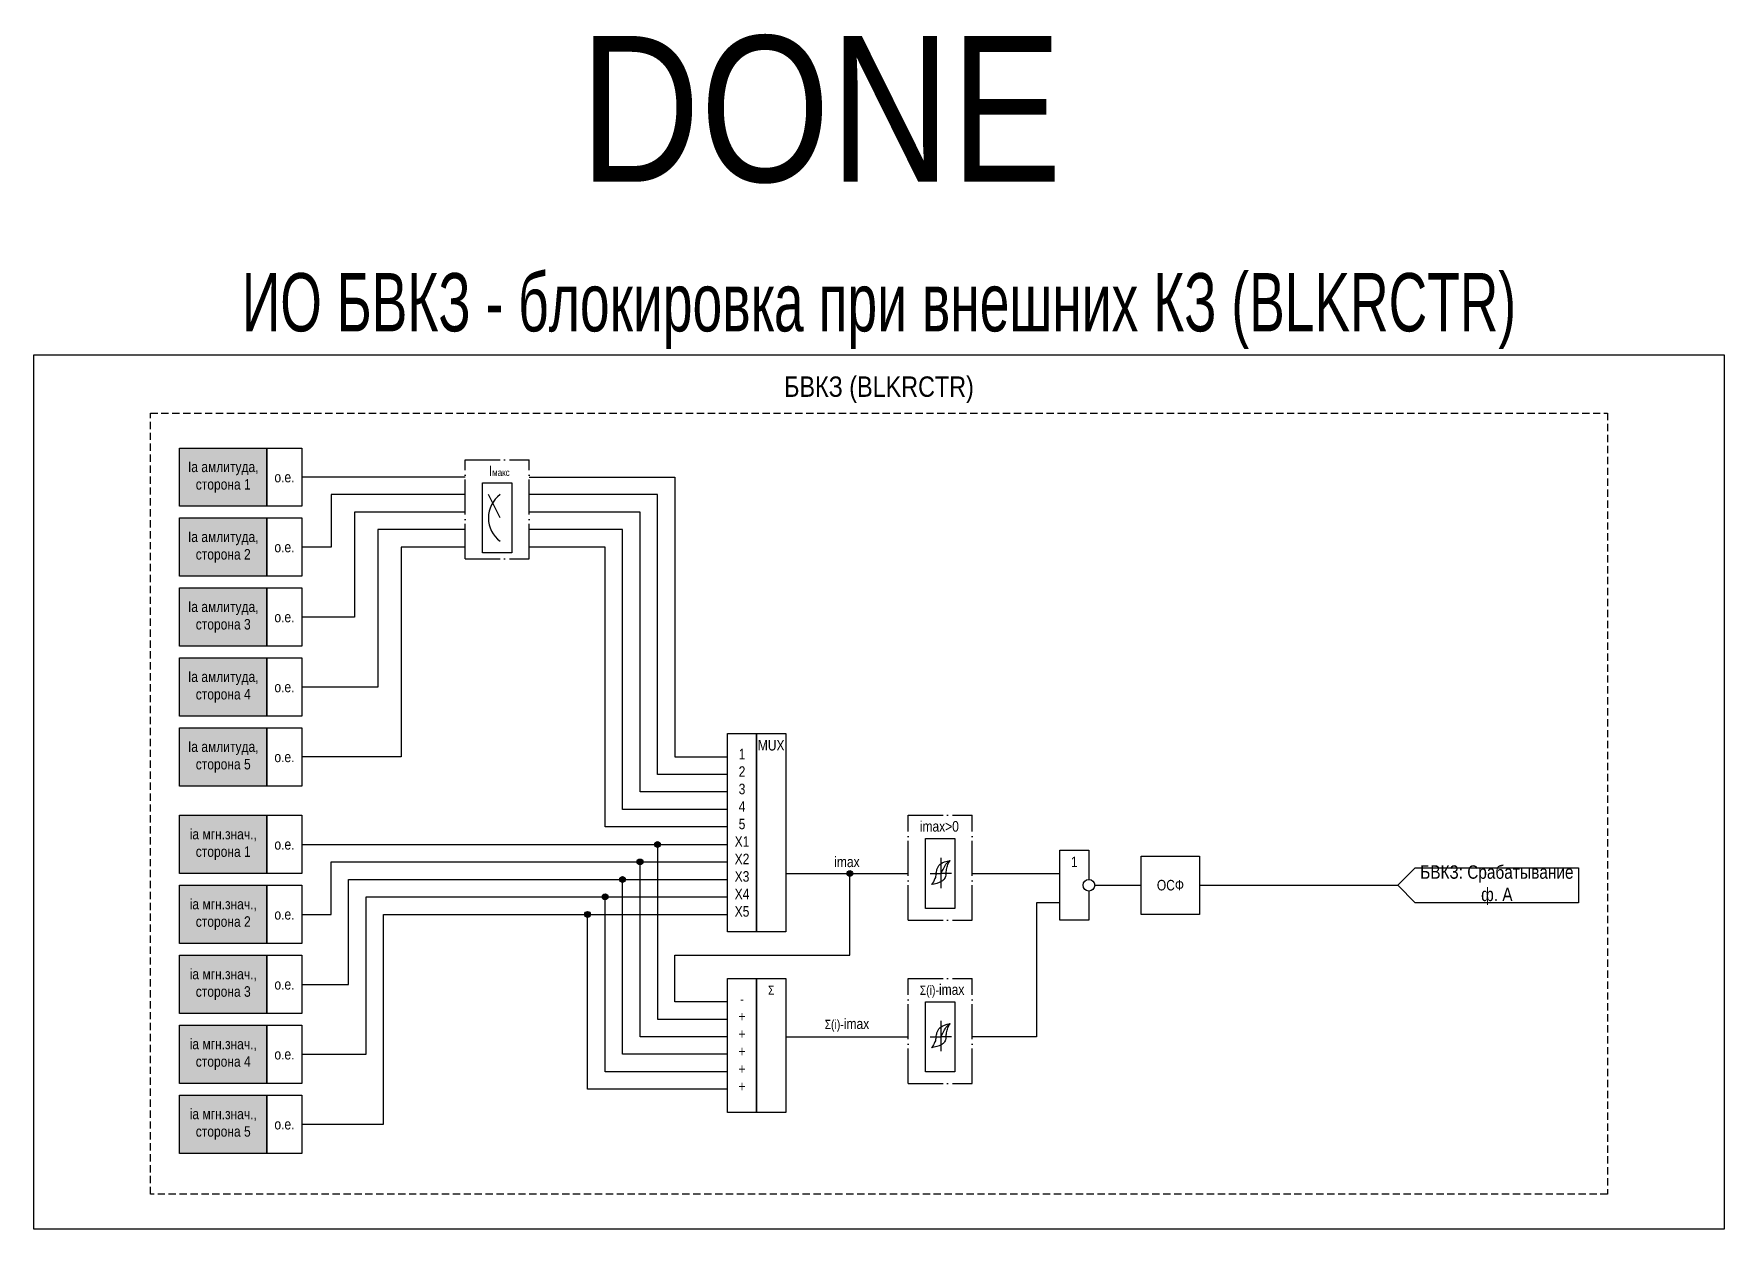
# Model space of a CAD drawing. Header units: millimetres. Extents: x 0 to 2482, y -317 to 171.
# Drawn here: x 2192 to 2482, y -50 to 155.1 of the extents above; entities that cross this region are included whole.
import ezdxf
from ezdxf.enums import TextEntityAlignment as Align

# ---------------------------------------------------------------- set-up
doc = ezdxf.new("R2010")
doc.units = ezdxf.units.MM
doc.linetypes.add('ACAD_ISO04W100', pattern=[30, 24, -3, 0, -3])
doc.linetypes.add('штриховая2', pattern=[0.375, 0.25, -0.125])
doc.layers.add('Основная', color=7, linetype='Continuous')
doc.styles.add('1.8_Gost_RD', font='ARIALN.TTF', dxfattribs={"height": 1.8})
doc.styles.add('2.5_Gost_RD', font='ARIALN.TTF', dxfattribs={"height": 2.5})
doc.styles.add('3.5_Gost_RD', font='ARIALN.TTF', dxfattribs={"height": 3.5})
doc.styles.add('Компонент', font='ARIALN.TTF', dxfattribs={"height": 3.5})

msp = doc.modelspace()

# ---------------------------------------------------------------- texts
at = {"color": 30, "ltscale": 100, "attachment_point": 5, "style": '3.5_Gost_RD'}
for s, insert, char_height, width in [('\\pt775;DONE', (2327, 142), 25, 250), ('{\\W0.8;\\C3;ИО БВКЗ - блокировка при внешних КЗ (BLKRCTR)}', (2337, 107.5), 10, 290), ('\\pt108.5;БВКЗ (BLKRCTR)', (2337, 94), 3.5, 250)]:
    msp.add_mtext(s, dxfattribs=dict(at, insert=insert, char_height=char_height, width=width))
at = {"ltscale": 100, "char_height": 1.8, "attachment_point": 5}
for s, insert, width, style in [('Ia амлитуда, сторона 1', (2224.5, 79), 15, '1.8_Gost_RD'), ('о.е.', (2235, 79), 6, '1.8_Gost_RD'), ('Ia амлитуда, сторона 2', (2224.5, 67), 15, '1.8_Gost_RD'), ('о.е.', (2235, 67), 6, '1.8_Gost_RD'), ('Ia амлитуда, сторона 3', (2224.5, 55), 15, '1.8_Gost_RD'), ('о.е.', (2235, 55), 6, '1.8_Gost_RD'), ('Ia амлитуда, сторона 4', (2224.5, 43), 15, '1.8_Gost_RD'), ('о.е.', (2235, 43), 6, '1.8_Gost_RD'), ('Ia амлитуда, сторона 5', (2224.5, 31), 15, '1.8_Gost_RD'), ('1', (2313.5, 31.5), 5, '2.5_Gost_RD'), ('MUX', (2318.5, 33), 5, '2.5_Gost_RD'), ('о.е.', (2235, 31), 6, '1.8_Gost_RD'), ('2', (2313.5, 28.5), 5, '2.5_Gost_RD'), ('3', (2313.5, 25.5), 5, '2.5_Gost_RD'), ('4', (2313.5, 22.5), 5, '2.5_Gost_RD'), ('5', (2313.5, 19.5), 5, '2.5_Gost_RD'), ('ia мгн.знач., сторона 1', (2224.5, 16), 15, '1.8_Gost_RD'), ('о.е.', (2235, 16), 6, '1.8_Gost_RD'), ('X1', (2313.5, 16.5), 5, '2.5_Gost_RD'), ('X2', (2313.5, 13.5), 5, '2.5_Gost_RD'), ('imax', (2331.5, 13), 5, '2.5_Gost_RD'), ('X3', (2313.5, 10.5), 5, '2.5_Gost_RD'), ('ОСФ', (2387, 9), 10, '2.5_Gost_RD'), ('ia мгн.знач., сторона 2', (2224.5, 4), 15, '1.8_Gost_RD'), ('X4', (2313.5, 7.5), 5, '2.5_Gost_RD'), ('о.е.', (2235, 4), 6, '1.8_Gost_RD'), ('X5', (2313.5, 4.5), 5, '2.5_Gost_RD'), ('ia мгн.знач., сторона 3', (2224.5, -8), 15, '1.8_Gost_RD'), ('о.е.', (2235, -8), 6, '1.8_Gost_RD'), ('{\\H0.875x;Σ}', (2318.5, -9), 5, '2.5_Gost_RD'), ('-', (2313.5, -10.5), 5, '2.5_Gost_RD'), ('+', (2313.5, -13.5), 5, '2.5_Gost_RD'), ('{\\H0.875x;Σ(i)-}imax', (2331.5, -15), 5, '2.5_Gost_RD'), ('ia мгн.знач., сторона 4', (2224.5, -20), 15, '1.8_Gost_RD'), ('+', (2313.5, -16.5), 5, '2.5_Gost_RD'), ('о.е.', (2235, -20), 6, '1.8_Gost_RD'), ('+', (2313.5, -19.5), 5, '2.5_Gost_RD'), ('+', (2313.5, -22.5), 5, '2.5_Gost_RD'), ('+', (2313.5, -25.5), 5, '2.5_Gost_RD'), ('ia мгн.знач., сторона 5', (2224.5, -32), 15, '1.8_Gost_RD'), ('о.е.', (2235, -32), 6, '1.8_Gost_RD')]:
    msp.add_mtext(s, dxfattribs=dict(at, insert=insert, width=width, style=style))
at = {"color": 7, "ltscale": 100, "insert": (2269, 81), "char_height": 1.8, "attachment_point": 1, "style": '1.8_Gost_RD'}
msp.add_mtext_dynamic_manual_height_columns('\\pi1.0688;I{\\H0.66667x;макс}', width=11, gutter_width=17.5, heights=[0], dxfattribs=at)
at = {"layer": 'Основная', "color": 7, "ltscale": 100, "char_height": 1.8, "attachment_point": 1, "style": '1.8_Gost_RD'}
for s, insert in [('{\\C256;imax>0}', (2344, 20)), ('{\\H0.875x;\\C256;Σ(i)-\\H1.1429x;imax}', (2344, -8))]:
    msp.add_mtext_dynamic_manual_height_columns(s, width=4, gutter_width=17.5, heights=[0], dxfattribs=dict(at, insert=insert))
at = {"layer": 'Основная', "ltscale": 100, "insert": (2370.5, 13), "char_height": 1.8, "width": 5, "attachment_point": 5, "style": '2.5_Gost_RD'}
msp.add_mtext('1', dxfattribs=at)
at = {"layer": 'Основная', "color": 0, "ltscale": 100, "insert": (2443, 9), "char_height": 2.3, "width": 28, "attachment_point": 5, "style": '2.5_Gost_RD'}
msp.add_mtext('{\\C256;БВКЗ: Срабатывание ф. A}', dxfattribs=at)

# ---------------------------------------------------------------- blocks, each defined once
blk = doc.blocks.new('*U892')
at = {"layer": 'Основная', "linetype": 'ACAD_ISO04W100', "ltscale": 0.25}
for p, q in [((0, 0), (11, 0)), ((0, -17), (0, 0)), ((11, -17), (11, 0)), ((0, -17), (11, -17))]:
    blk.add_line(p, q, dxfattribs=at)
at = {"layer": 'Основная', "style": 'Компонент'}
blk.add_attdef('ОУ', text='', height=3.5, dxfattribs=at).set_placement((11, 0), align=Align.MIDDLE_CENTER)
blk = doc.blocks.new('Точка')
at = {"ltscale": 100}
h = blk.add_hatch(color=256, dxfattribs=at)
h.dxf.hatch_style = 1
edge = h.paths.add_edge_path()
edge.add_arc((0, 0), 0.5, 0, 360)
blk.add_circle((0, 0), 0.5, dxfattribs=at)
blk = doc.blocks.new('*U898')
at = {"layer": 'Основная', "linetype": 'ACAD_ISO04W100', "ltscale": 0.25}
for p, q in [((0, 0), (11, 0)), ((0, -18), (0, 0)), ((11, -18), (11, 0)), ((0, -18), (11, -18))]:
    blk.add_line(p, q, dxfattribs=at)
at = {"layer": 'Основная', "style": 'Компонент'}
blk.add_attdef('ОУ', text='', height=3.5, dxfattribs=at).set_placement((11, 0), align=Align.MIDDLE_CENTER)

# ---------------------------------------------------------------- hatches: boundary and pattern name
at = {"ltscale": 100, "true_color": 0xf7941d}
h = msp.add_hatch(color=30, dxfattribs=at)
h.dxf.hatch_style = 1
h.paths.add_polyline_path([(2217, 84), (2232, 84), (2232, 74), (2217, 74)])
h = msp.add_hatch(color=30, dxfattribs=at)
h.dxf.hatch_style = 1
h.paths.add_polyline_path([(2217, 72), (2232, 72), (2232, 62), (2217, 62)])
h = msp.add_hatch(color=30, dxfattribs=at)
h.dxf.hatch_style = 1
h.paths.add_polyline_path([(2217, 60), (2232, 60), (2232, 50), (2217, 50)])
h = msp.add_hatch(color=30, dxfattribs=at)
h.dxf.hatch_style = 1
h.paths.add_polyline_path([(2217, 48), (2232, 48), (2232, 38), (2217, 38)])
h = msp.add_hatch(color=30, dxfattribs=at)
h.dxf.hatch_style = 1
h.paths.add_polyline_path([(2217, 36), (2232, 36), (2232, 26), (2217, 26)])
h = msp.add_hatch(color=30, dxfattribs=at)
h.dxf.hatch_style = 1
h.paths.add_polyline_path([(2217, 21), (2232, 21), (2232, 11), (2217, 11)])
h = msp.add_hatch(color=30, dxfattribs=at)
h.dxf.hatch_style = 1
h.paths.add_polyline_path([(2217, 9), (2232, 9), (2232, -1), (2217, -1)])
h = msp.add_hatch(color=30, dxfattribs=at)
h.dxf.hatch_style = 1
h.paths.add_polyline_path([(2217, -3), (2232, -3), (2232, -13), (2217, -13)])
h = msp.add_hatch(color=30, dxfattribs=at)
h.dxf.hatch_style = 1
h.paths.add_polyline_path([(2217, -15), (2232, -15), (2232, -25), (2217, -25)])
h = msp.add_hatch(color=30, dxfattribs=at)
h.dxf.hatch_style = 1
h.paths.add_polyline_path([(2217, -27), (2232, -27), (2232, -37), (2217, -37)])

# ---------------------------------------------------------------- linework, layer by layer
at = {"color": 7, "ltscale": 100}
msp.add_line((2272, 72), (2270, 76), dxfattribs=at)
at = {"color": 3, "ltscale": 100}
msp.add_lwpolyline([(2192, 100), (2482, 100), (2482, -50), (2192, -50)], close=True, dxfattribs=at)
at = {"ltscale": 100}
for points in [[(2217, 84), (2232, 84), (2232, 74), (2217, 74)], [(2232, 84), (2238, 84), (2238, 74), (2232, 74)], [(2269, 78), (2274, 78), (2274, 66), (2269, 66)], [(2217, 72), (2232, 72), (2232, 62), (2217, 62)], [(2232, 72), (2238, 72), (2238, 62), (2232, 62)], [(2217, 60), (2232, 60), (2232, 50), (2217, 50)], [(2232, 60), (2238, 60), (2238, 50), (2232, 50)], [(2217, 48), (2232, 48), (2232, 38), (2217, 38)], [(2232, 48), (2238, 48), (2238, 38), (2232, 38)], [(2217, 36), (2232, 36), (2232, 26), (2217, 26)], [(2232, 36), (2238, 36), (2238, 26), (2232, 26)], [(2311, 35), (2316, 35), (2316, 1), (2311, 1)], [(2316, 35), (2321, 35), (2321, 1), (2316, 1)], [(2217, 21), (2232, 21), (2232, 11), (2217, 11)], [(2232, 21), (2238, 21), (2238, 11), (2232, 11)], [(2382, 14), (2392, 14), (2392, 4), (2382, 4)], [(2217, 9), (2232, 9), (2232, -1), (2217, -1)], [(2232, 9), (2238, 9), (2238, -1), (2232, -1)], [(2217, -3), (2232, -3), (2232, -13), (2217, -13)], [(2232, -3), (2238, -3), (2238, -13), (2232, -13)], [(2311, -7), (2316, -7), (2316, -30), (2311, -30)], [(2316, -7), (2321, -7), (2321, -30), (2316, -30)], [(2217, -15), (2232, -15), (2232, -25), (2217, -25)], [(2232, -15), (2238, -15), (2238, -25), (2232, -25)], [(2217, -27), (2232, -27), (2232, -37), (2217, -37)], [(2232, -27), (2238, -27), (2238, -37), (2232, -37)]]:
    msp.add_lwpolyline(points, close=True, dxfattribs=at)
for points in [[(2266, 79), (2238, 79)], [(2277, 79), (2302, 79), (2302, 31), (2311, 31)], [(2266, 76), (2243, 76), (2243, 67), (2238, 67)], [(2311, 28), (2299, 28), (2299, 76), (2277, 76)], [(2266, 73), (2247, 73), (2247, 55), (2238, 55)], [(2311, 25), (2296, 25), (2296, 73), (2277, 73)], [(2266, 70), (2251, 70), (2251, 43), (2238, 43)], [(2311, 22), (2293, 22), (2293, 70), (2277, 70)], [(2266, 67), (2255, 67), (2255, 31), (2238, 31)], [(2311, 19), (2290, 19), (2290, 67), (2277, 67)], [(2238, 16), (2311, 16)], [(2299, 16), (2299, -14), (2311, -14)], [(2238, 4), (2243, 4), (2243, 13), (2311, 13)], [(2311, -17), (2296, -17), (2296, 13)], [(2238, -8), (2246, -8), (2246, 10), (2311, 10)], [(2311, -20), (2293, -20), (2293, 10)], [(2311, -11), (2302, -11), (2302, -3), (2332, -3), (2332, 11)], [(2321, 11), (2342, 11)], [(2353, 11), (2368, 11)], [(2374, 9), (2382, 9)], [(2392, 9), (2426, 9)], [(2238, -20), (2249, -20), (2249, 7), (2311, 7)], [(2311, -23), (2290, -23), (2290, 7)], [(2368, 6), (2364, 6), (2364, -17), (2353, -17)], [(2238, -32), (2252, -32), (2252, 4), (2311, 4)], [(2311, -26), (2287, -26), (2287, 4)], [(2321, -17), (2342, -17)]]:
    msp.add_lwpolyline(points, dxfattribs=at)
at = {"color": 7, "ltscale": 100}
msp.add_arc((2275, 72), 5, 126.8699, 233.1301, dxfattribs=at)
at = {"layer": 'Основная', "ltscale": 100}
for p, q in [((2345, 15.5), (2345, 17)), ((2345, 17), (2350, 17)), ((2345, 8), (2345, 16)), ((2350, 17), (2350, 11)), ((2350, 11), (2350, 5)), ((2345, 5), (2345, 8)), ((2350, 5), (2345, 5)), ((2345, -12.5), (2345, -11)), ((2345, -11), (2350, -11)), ((2350, -11), (2350, -17)), ((2345, -20), (2345, -12)), ((2350, -17), (2350, -23)), ((2345, -23), (2345, -20)), ((2350, -23), (2345, -23))]:
    msp.add_line(p, q, dxfattribs=at)
at = {"layer": 'Основная'}
for p, q in [((2347.6, 13.72), (2347.6, 8.52)), ((2347.6, -14.28), (2347.6, -19.48))]:
    msp.add_line(p, q, dxfattribs=at)
at = {"layer": 'Основная', "color": 7, "ltscale": 100}
for p, q in [((2345.79, 11), (2347.6, 11)), ((2349.42, 11), (2347.6, 11)), ((2345.79, -17), (2347.6, -17)), ((2349.42, -17), (2347.6, -17))]:
    msp.add_line(p, q, dxfattribs=at)
at = {"layer": 'Основная', "linetype": 'штриховая2', "ltscale": 5}
msp.add_lwpolyline([(2212, 90), (2462, 90), (2462, -44), (2212, -44)], close=True, dxfattribs=at)
at = {"layer": 'Основная', "ltscale": 100}
msp.add_lwpolyline([(2373, 8), (2373, 3), (2368, 3), (2368, 15), (2373, 15), (2373, 10)], dxfattribs=at)
msp.add_lwpolyline([(2457, 12), (2457, 6), (2429, 6), (2426, 9), (2429, 12)], close=True, dxfattribs=at)
msp.add_circle((2373, 9), 1, dxfattribs=at)
at = {"layer": 'Основная'}
for points in [[(2346.8, 10.92), (2346.95, 11.71), (2347.44, 12.54), (2349.2, 13.26)], [(2347.6, 11), (2348, 11.72), (2348.47, 12.6), (2349.2, 13.26)], [(2348.48, 10.92), (2348.6, 11.71), (2348.81, 12.54), (2349.2, 13.26)], [(2346.8, 10.92), (2346.6, 10.13), (2346, 9.12)], [(2348.48, 10.92), (2348.25, 10.13), (2347.76, 9.67), (2346, 9.12)], [(2346.8, -17.08), (2346.6, -17.87), (2346, -18.88)], [(2348.48, -17.08), (2348.25, -17.87), (2347.76, -18.33), (2346, -18.88)], [(2346.8, -17.08), (2346.95, -16.29), (2347.44, -15.46), (2349.2, -14.74)], [(2347.6, -17), (2348, -16.28), (2348.47, -15.4), (2349.2, -14.74)], [(2348.48, -17.08), (2348.6, -16.29), (2348.81, -15.46), (2349.2, -14.74)]]:
    msp.add_spline(points, degree=3, dxfattribs=at)

# ---------------------------------------------------------------- block references
at = {"layer": 'Основная', "ltscale": 0.25}
for name, p in [('*U892', (2266, 82)), ('*U898', (2342, 21)), ('*U898', (2342, -7))]:
    msp.add_blockref(name, p, dxfattribs=at)
at = {"layer": 'Основная', "ltscale": 100}
for p in [(2299, 16), (2296, 13), (2293, 10), (2332, 11), (2290, 7), (2287, 4)]:
    msp.add_blockref('Точка', p, dxfattribs=at)

msp.set_redraw_order([(e.dxf.handle, doc.entitydb.next_handle()) for e in msp.query("TEXT MTEXT ATTDEF DIMENSION ARC_DIMENSION")])  # texts and dimensions are drawn at this point

doc.saveas('drawing.dxf')
